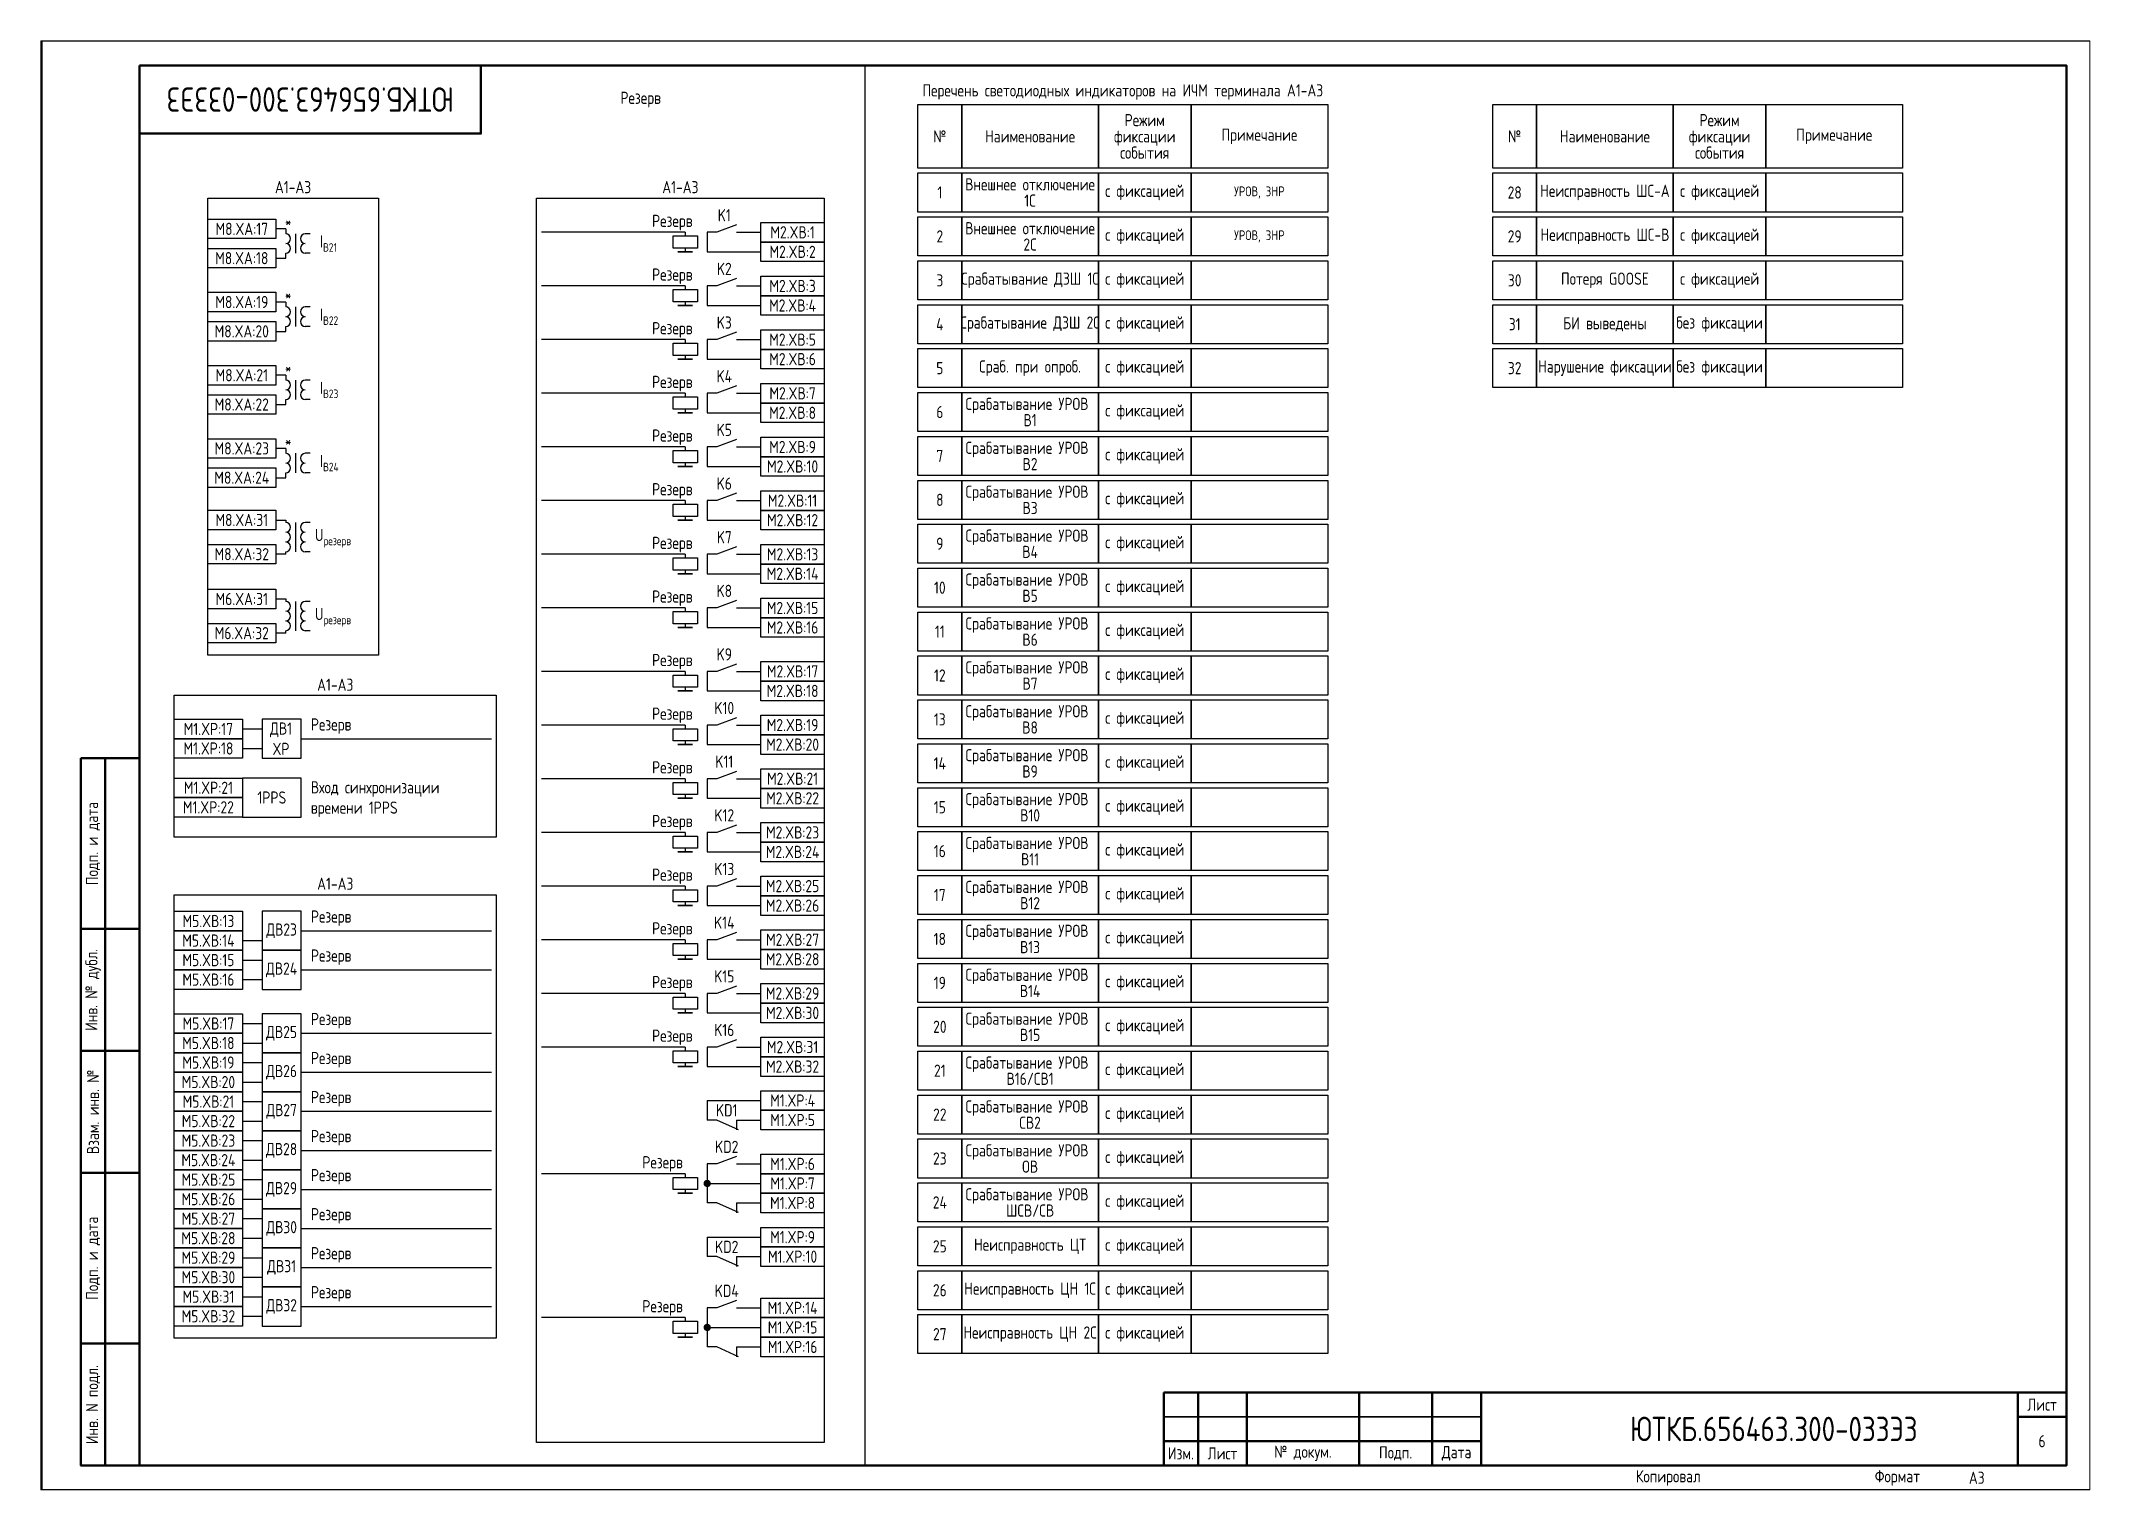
# Paper-space layout 'Лист6' of a CAD drawing. Header units: millimetres, sheet in inches. Extents: x 118.5 to 128.6, y 94.4 to 101.5.
# The model-space entities are those that its viewports show. They can reach past a viewport. Long polylines and large blocks are cut down to what shows.
import ezdxf

# ---------------------------------------------------------------- set-up
doc = ezdxf.new("R2010")
doc.units = ezdxf.units.MM
doc.styles.add('Gost_type_A', font='GOST_A.TTF')

psp = doc.layouts.new('Лист6')

msp = doc.modelspace()

# ---------------------------------------------------------------- texts
at = {"insert": (2155.19, 285), "char_height": 5, "width": 70, "attachment_point": 5, "rotation": 180, "style": 'Gost_type_A'}
msp.add_mtext('ЮТКБ.656463.300-033Э3', dxfattribs=at)
at = {"style": 'Gost_type_A'}
for s, insert, char_height, width, attachment_point, line_spacing_factor in [('Резерв', (2222.94, 285), 2.5, 197.5, 5, 0.9), ('Перечень светодиодных индикаторов на ИЧМ терминала А1-A3', (2321.76, 284.94), 2.5, 84, 8, 0.9), ('Режим\\Pфиксации события', (2326.26, 277.44), 2.5, 19, 5, 0.8), ('Режим\\Pфиксации события', (2444.09, 277.44), 2.5, 19, 5, 0.8), ('№ ', (2284.26, 277.44), 2.5, 9, 5, 0.8), ('Наименование ', (2302.76, 277.44), 2.5, 28, 5, 0.8), ('Примечание', (2349.76, 277.44), 2.5, 28, 5, 0.8), ('№ ', (2402.09, 277.44), 2.5, 9, 5, 0.8), ('Наименование ', (2420.59, 277.44), 2.5, 28, 5, 0.8), ('Примечание', (2467.59, 277.44), 2.5, 28, 5, 0.8), ('Внешнее отключение 1С ', (2302.76, 265.94), 2.5, 28, 5, 0.8), ('A1-A3', (2151.69, 265.78), 2.5, 35, 8, 0.9), ('A1-A3', (2231.08, 265.78), 2.5, 59, 8, 0.9), ('1', (2284.26, 265.94), 2.5, 9, 5, 0.8), ('с фиксацией', (2326.26, 265.94), 2.5, 19, 5, 0.8), ('УРОВ, ЗНР', (2349.76, 265.94), 2, 28, 5, 0.8), ('28', (2402.09, 265.94), 2.5, 9, 5, 0.8), ('Неисправность ШС-А', (2420.59, 265.94), 2.5, 28, 5, 0.8), ('с фиксацией', (2444.09, 265.94), 2.5, 19, 5, 0.8), ('2', (2284.26, 256.94), 2.5, 9, 5, 0.8), ('Внешнее отключение 2С ', (2302.76, 256.94), 2.5, 28, 5, 0.8), ('с фиксацией', (2326.26, 256.94), 2.5, 19, 5, 0.8), ('УРОВ, ЗНР', (2349.76, 256.94), 2, 28, 5, 0.8), ('29', (2402.09, 256.94), 2.5, 9, 5, 0.8), ('Неисправность ШС-В', (2420.59, 256.94), 2.5, 28, 5, 0.8), ('с фиксацией', (2444.09, 256.94), 2.5, 19, 5, 0.8), ('3', (2284.26, 247.94), 2.5, 9, 5, 0.8), ('Срабатывание ДЗШ 1С', (2302.76, 247.94), 2.5, 28, 5, 0.8), ('с фиксацией', (2326.26, 247.94), 2.5, 19, 5, 0.8), ('30', (2402.09, 247.94), 2.5, 9, 5, 0.8), ('Потеря GOOSE', (2420.59, 247.94), 2.5, 28, 5, 0.8), ('с фиксацией', (2444.09, 247.94), 2.5, 19, 5, 0.8), ('4', (2284.26, 238.94), 2.5, 9, 5, 0.8), ('Срабатывание ДЗШ 2С', (2302.76, 238.94), 2.5, 28, 5, 0.8), ('с фиксацией', (2326.26, 238.94), 2.5, 19, 5, 0.8), ('31', (2402.09, 238.94), 2.5, 9, 5, 0.8), ('БИ выведены', (2420.59, 238.94), 2.5, 28, 5, 0.8), ('без фиксации', (2444.09, 238.94), 2.5, 19, 5, 0.8), ('5', (2284.26, 229.94), 2.5, 9, 5, 0.8), ('Сраб. при опроб.', (2302.76, 229.94), 2.5, 28, 5, 0.8), ('с фиксацией', (2326.26, 229.94), 2.5, 19, 5, 0.8), ('32', (2402.09, 229.94), 2.5, 9, 5, 0.8), ('Нарушение фиксации', (2420.59, 229.94), 2.5, 28, 5, 0.8), ('без фиксации', (2444.09, 229.94), 2.5, 19, 5, 0.8), ('Срабатывание УРОВ  В1 ', (2302.76, 220.94), 2.5, 28, 5, 0.8), ('6', (2284.26, 220.94), 2.5, 9, 5, 0.8), ('с фиксацией', (2326.26, 220.94), 2.5, 19, 5, 0.8), ('Срабатывание УРОВ  В2', (2302.76, 211.94), 2.5, 28, 5, 0.8), ('7', (2284.26, 211.94), 2.5, 9, 5, 0.8), ('с фиксацией', (2326.26, 211.94), 2.5, 19, 5, 0.8), ('Срабатывание УРОВ  В3', (2302.76, 202.94), 2.5, 28, 5, 0.8), ('8', (2284.26, 202.94), 2.5, 9, 5, 0.8), ('с фиксацией', (2326.26, 202.94), 2.5, 19, 5, 0.8), ('9', (2284.26, 193.94), 2.5, 9, 5, 0.8), ('Срабатывание УРОВ  В4', (2302.76, 193.94), 2.5, 28, 5, 0.8), ('с фиксацией', (2326.26, 193.94), 2.5, 19, 5, 0.8), ('10', (2284.26, 184.94), 2.5, 9, 5, 0.8), ('Срабатывание УРОВ  В5', (2302.76, 184.94), 2.5, 28, 5, 0.8), ('с фиксацией', (2326.26, 184.94), 2.5, 19, 5, 0.8), ('11', (2284.26, 175.94), 2.5, 9, 5, 0.8), ('Срабатывание УРОВ  В6', (2302.76, 175.94), 2.5, 28, 5, 0.8), ('с фиксацией', (2326.26, 175.94), 2.5, 19, 5, 0.8), ('12', (2284.26, 166.94), 2.5, 9, 5, 0.8), ('Срабатывание УРОВ  В7', (2302.76, 166.94), 2.5, 28, 5, 0.8), ('с фиксацией', (2326.26, 166.94), 2.5, 19, 5, 0.8), ('A1-A3', (2160.34, 163.79), 2.5, 66, 8, 0.9), ('Срабатывание УРОВ  В8', (2302.76, 157.94), 2.5, 28, 5, 0.8), ('13', (2284.26, 157.94), 2.5, 9, 5, 0.8), ('с фиксацией', (2326.26, 157.94), 2.5, 19, 5, 0.8), ('Срабатывание УРОВ  В9', (2302.76, 148.94), 2.5, 28, 5, 0.8), ('14', (2284.26, 148.94), 2.5, 9, 5, 0.8), ('с фиксацией', (2326.26, 148.94), 2.5, 19, 5, 0.8), ('Срабатывание УРОВ  В10', (2302.76, 139.94), 2.5, 28, 5, 0.8), ('15', (2284.26, 139.94), 2.5, 9, 5, 0.8), ('с фиксацией', (2326.26, 139.94), 2.5, 19, 5, 0.8), ('16', (2284.26, 130.94), 2.5, 9, 5, 0.8), ('Срабатывание УРОВ  В11', (2302.76, 130.94), 2.5, 28, 5, 0.8), ('с фиксацией', (2326.26, 130.94), 2.5, 19, 5, 0.8), ('A1-A3', (2160.34, 123.01), 2.5, 66, 8, 0.9), ('17', (2284.26, 121.94), 2.5, 9, 5, 0.8), ('Срабатывание УРОВ  В12', (2302.76, 121.94), 2.5, 28, 5, 0.8), ('с фиксацией', (2326.26, 121.94), 2.5, 19, 5, 0.8), ('18', (2284.26, 112.94), 2.5, 9, 5, 0.8), ('Срабатывание УРОВ  В13', (2302.76, 112.94), 2.5, 28, 5, 0.8), ('с фиксацией', (2326.26, 112.94), 2.5, 19, 5, 0.8), ('19', (2284.26, 103.94), 2.5, 9, 5, 0.8), ('Срабатывание УРОВ  В14', (2302.76, 103.94), 2.5, 28, 5, 0.8), ('с фиксацией', (2326.26, 103.94), 2.5, 19, 5, 0.8), ('Срабатывание УРОВ  В15', (2302.76, 94.94), 2.5, 28, 5, 0.8), ('20', (2284.26, 94.94), 2.5, 9, 5, 0.8), ('с фиксацией', (2326.26, 94.94), 2.5, 19, 5, 0.8), ('Срабатывание УРОВ  В16/СВ1', (2302.76, 85.94), 2.5, 28, 5, 0.8), ('21', (2284.26, 85.94), 2.5, 9, 5, 0.8), ('с фиксацией', (2326.26, 85.94), 2.5, 19, 5, 0.8), ('Срабатывание УРОВ  СВ2', (2302.76, 76.94), 2.5, 28, 5, 0.8), ('22', (2284.26, 76.94), 2.5, 9, 5, 0.8), ('с фиксацией', (2326.26, 76.94), 2.5, 19, 5, 0.8), ('Резерв', (2231.58, 66.83), 2.5, 37, 6, 0.8), ('23', (2284.26, 67.94), 2.5, 9, 5, 0.8), ('Срабатывание УРОВ  ОВ', (2302.76, 67.94), 2.5, 28, 5, 0.8), ('с фиксацией', (2326.26, 67.94), 2.5, 19, 5, 0.8), ('24', (2284.26, 58.94), 2.5, 9, 5, 0.8), ('Срабатывание УРОВ  ШСВ/СВ', (2302.76, 58.94), 2.5, 28, 5, 0.8), ('с фиксацией', (2326.26, 58.94), 2.5, 19, 5, 0.8), ('25', (2284.26, 49.94), 2.5, 9, 5, 0.8), ('Неисправность ЦТ', (2302.76, 49.94), 2.5, 28, 5, 0.8), ('с фиксацией', (2326.26, 49.94), 2.5, 19, 5, 0.8), ('26', (2284.26, 40.94), 2.5, 9, 5, 0.8), ('Неисправность ЦН 1С', (2302.76, 40.94), 2.5, 28, 5, 0.8), ('с фиксацией', (2326.26, 40.94), 2.5, 19, 5, 0.8), ('Резерв', (2231.58, 37.32), 2.5, 37, 6, 0.8), ('27', (2284.26, 31.94), 2.5, 9, 5, 0.8), ('Неисправность ЦН 2С', (2302.76, 31.94), 2.5, 28, 5, 0.8), ('с фиксацией', (2326.26, 31.94), 2.5, 19, 5, 0.8)]:
    msp.add_mtext(s, dxfattribs=dict(at, insert=insert, char_height=char_height, width=width, attachment_point=attachment_point, line_spacing_factor=line_spacing_factor))
for s, insert, char_height, width, attachment_point in [('Резерв', (2233.58, 259.78), 2.5, 31.0015, 6), ('K1', (2240.08, 261.28), 2.5, 5, 5), ('M8.XA:17', (2141.19, 258.48), 2.5, 14, 5), ('*', (2150.69, 259.98), 2.5, 3, 5), ('\\A1;I{\\H0.7x;\\S^ В21;}', (2157.19, 255.48), 2.5, 8, 4), ('M2.XВ:1', (2254.08, 257.78), 2.5, 13, 5), ('M8.XA:18', (2141.18, 252.48), 2.5, 14.018, 5), ('M2.XВ:2', (2254.08, 253.78), 2.5, 13, 5), ('Резерв', (2233.58, 248.78), 2.5, 31.0015, 6), ('K2', (2240.08, 250.28), 2.5, 5, 5), ('M2.XВ:3', (2254.08, 246.78), 2.5, 13, 5), ('M8.XA:19', (2141.19, 243.48), 2.5, 14, 5), ('*', (2150.69, 244.98), 2.5, 3, 5), ('M2.XВ:4', (2254.08, 242.78), 2.5, 13, 5), ('\\A1;I{\\H0.7x;\\S^ В22;}', (2157.19, 240.48), 2.5, 8, 4), ('K3', (2240.08, 239.28), 2.5, 5, 5), ('M8.XA:20', (2141.18, 237.48), 2.5, 14.018, 5), ('Резерв', (2233.58, 237.78), 2.5, 31.0015, 6), ('M2.XВ:5', (2254.08, 235.78), 2.5, 13, 5), ('M2.XВ:6', (2254.08, 231.78), 2.5, 13, 5), ('M8.XA:21', (2141.19, 228.48), 2.5, 14, 5), ('*', (2150.69, 229.98), 2.5, 3, 5), ('\\A1;I{\\H0.7x;\\S^ В23;}', (2157.19, 225.48), 2.5, 8, 4), ('Резерв', (2233.58, 226.78), 2.5, 31.0015, 6), ('K4', (2240.08, 228.28), 2.5, 5, 5), ('M8.XA:22', (2141.18, 222.48), 2.5, 14.018, 5), ('M2.XВ:7', (2254.08, 224.78), 2.5, 13, 5), ('K5', (2240.08, 217.28), 2.5, 5, 5), ('M2.XВ:8', (2254.08, 220.78), 2.5, 13, 5), ('M8.XA:23', (2141.19, 213.48), 2.5, 14, 5), ('*', (2150.69, 214.98), 2.5, 3, 5), ('Резерв', (2233.58, 215.78), 2.5, 31.0015, 6), ('M2.XВ:9', (2254.08, 213.78), 2.5, 13, 5), ('\\A1;I{\\H0.7x;\\S^ В24;}', (2157.19, 210.48), 2.5, 8, 4), ('M2.XВ:10', (2254.08, 209.78), 2.5, 13, 5), ('M8.XA:24', (2141.18, 207.48), 2.5, 14.018, 5), ('Резерв', (2233.58, 204.78), 2.5, 31.0015, 6), ('K6', (2240.08, 206.28), 2.5, 5, 5), ('M2.XВ:11', (2254.08, 202.78), 2.5, 13, 5), ('M8.XA:31', (2141.18, 198.81), 2.5, 14.018, 5), ('M2.XВ:12', (2254.08, 198.78), 2.5, 13, 5), ('\\A1;U{\\H0.7x;\\S^ резерв;}', (2156.19, 195.31), 2.5, 12, 4), ('Резерв', (2233.58, 193.78), 2.5, 31.0015, 6), ('K7', (2240.08, 195.28), 2.5, 5, 5), ('M8.XA:32', (2141.18, 191.81), 2.5, 14.018, 5), ('M2.XВ:14', (2254.08, 187.78), 2.5, 13, 5), ('M2.XВ:13', (2254.08, 191.78), 2.5, 13, 5), ('K8', (2240.08, 184.28), 2.5, 5, 5), ('M6.XA:31', (2141.18, 182.62), 2.5, 14.018, 5), ('\\A1;U{\\H0.7x;\\S^ резерв;}', (2156.19, 179.12), 2.5, 12, 4), ('Резерв', (2233.58, 182.78), 2.5, 31.0015, 6), ('M2.XВ:15', (2254.08, 180.78), 2.5, 13, 5), ('M6.XA:32', (2141.18, 175.62), 2.5, 14.018, 5), ('M2.XВ:16', (2254.08, 176.78), 2.5, 13, 5), ('K9', (2240.08, 171.28), 2.5, 5, 5), ('Резерв', (2233.58, 169.78), 2.5, 31.0015, 6), ('M2.XВ:17', (2254.08, 167.78), 2.5, 13, 5), ('M2.XВ:18', (2254.08, 163.78), 2.5, 13, 5), ('Резерв', (2233.58, 158.78), 2.5, 31.0015, 6), ('K10', (2240.08, 160.28), 2.5, 5, 5), ('M1.XP:17', (2134.34, 155.98), 2.5, 14, 5), ('ДВ1 XP', (2149.22, 153.98), 2.5, 7.7588, 5), ('Резерв', (2155.34, 154.98), 2.5, 37, 7), ('M2.XВ:19', (2254.08, 156.78), 2.5, 13, 5), ('M1.XP:18', (2134.34, 151.98), 2.5, 14, 5), ('M2.XВ:20', (2254.08, 152.78), 2.5, 13, 5), ('Резерв', (2233.58, 147.78), 2.5, 31.0015, 6), ('K11', (2240.08, 149.28), 2.5, 5, 5), ('M2.XВ:21', (2254.08, 145.78), 2.5, 13, 5), ('M1.XP:21', (2134.34, 143.93), 2.5, 14, 5), ('1PPS', (2147.34, 141.93), 2.5, 12, 5), ('Вход синхронизации\\Pвремени 1PPS', (2155.34, 137.93), 2.5, 35.9749, 7), ('M2.XВ:22', (2254.08, 141.78), 2.5, 13, 5), ('M1.XP:22', (2134.34, 139.93), 2.5, 14, 5), ('K12', (2240.08, 138.28), 2.5, 5, 5), ('Резерв', (2233.58, 136.78), 2.5, 31.0015, 6), ('M2.XВ:23', (2254.08, 134.78), 2.5, 13, 5), ('M2.XВ:24', (2254.08, 130.78), 2.5, 13, 5), ('Резерв', (2233.58, 125.78), 2.5, 31.0015, 6), ('K13', (2240.08, 127.28), 2.5, 5, 5), ('M2.XВ:25', (2254.08, 123.78), 2.5, 13, 5), ('M5.XВ:13', (2134.34, 116.61), 2.5, 14, 5), ('Резерв', (2155.34, 115.61), 2.5, 27.8465, 7), ('M2.XВ:26', (2254.08, 119.78), 2.5, 13, 5), ('M5.XВ:14', (2134.34, 112.61), 2.5, 14, 5), ('ДВ23', (2149.34, 114.61), 2.5, 7.9998, 5), ('Резерв', (2233.58, 114.78), 2.5, 31.0015, 6), ('K14', (2240.08, 116.28), 2.5, 5, 5), ('M2.XВ:27', (2254.08, 112.78), 2.5, 13, 5), ('M5.XВ:15', (2134.34, 108.61), 2.5, 14, 5), ('Резерв', (2155.34, 107.61), 2.5, 27.8465, 7), ('M2.XВ:28', (2254.08, 108.78), 2.5, 13, 5), ('M5.XВ:16', (2134.34, 104.61), 2.5, 14, 5), ('ДВ24', (2149.34, 106.61), 2.5, 7.9998, 5), ('Резерв', (2233.58, 103.78), 2.5, 31.0015, 6), ('K15', (2240.08, 105.28), 2.5, 5, 5), ('M2.XВ:29', (2254.08, 101.78), 2.5, 13, 5), ('M5.XВ:17', (2134.34, 95.61), 2.5, 14, 5), ('Резерв', (2155.34, 94.61), 2.5, 27.8465, 7), ('M2.XВ:30', (2254.08, 97.78), 2.5, 13, 5), ('M5.XВ:18', (2134.34, 91.61), 2.5, 14, 5), ('ДВ25', (2149.34, 93.61), 2.5, 7.9998, 5), ('Резерв', (2233.58, 92.78), 2.5, 31.0015, 6), ('K16', (2240.08, 94.28), 2.5, 5, 5), ('M5.XВ:19', (2134.34, 87.61), 2.5, 14, 5), ('Резерв', (2155.34, 86.61), 2.5, 27.8465, 7), ('M2.XВ:31', (2254.08, 90.78), 2.5, 13, 5), ('M5.XВ:20', (2134.34, 83.61), 2.5, 14, 5), ('ДВ26', (2149.34, 85.61), 2.5, 7.9998, 5), ('M2.XВ:32', (2254.08, 86.78), 2.5, 13, 5), ('M5.XВ:21', (2134.34, 79.61), 2.5, 14, 5), ('Резерв', (2155.34, 78.61), 2.5, 27.8465, 7), ('M1.XP:4', (2254.08, 79.83), 2.5, 13, 5), ('M5.XВ:22', (2134.34, 75.61), 2.5, 14, 5), ('ДВ27', (2149.34, 77.61), 2.5, 7.9998, 5), ('KD1', (2240.58, 77.83), 2.5, 8, 5), ('M1.XP:5', (2254.08, 75.83), 2.5, 13, 5), ('M5.XВ:23', (2134.34, 71.61), 2.5, 14, 5), ('Резерв', (2155.34, 70.61), 2.5, 27.8465, 7), ('KD2', (2240.58, 70.33), 2.5, 8, 5), ('M5.XВ:24', (2134.34, 67.61), 2.5, 14, 5), ('ДВ28', (2149.34, 69.61), 2.5, 7.9998, 5), ('M1.XP:6', (2254.08, 66.83), 2.5, 13, 5), ('M5.XВ:25', (2134.34, 63.61), 2.5, 14, 5), ('ДВ29', (2149.34, 61.61), 2.5, 7.9998, 5), ('Резерв', (2155.34, 62.61), 2.5, 27.8465, 7), ('M1.XP:7', (2254.08, 62.83), 2.5, 13, 5), ('M5.XВ:26', (2134.34, 59.61), 2.5, 14, 5), ('M1.XP:8', (2254.08, 58.83), 2.5, 13, 5), ('M5.XВ:27', (2134.34, 55.61), 2.5, 14, 5), ('ДВ30', (2149.34, 53.61), 2.5, 7.9998, 5), ('Резерв', (2155.34, 54.61), 2.5, 27.8465, 7), ('M5.XВ:28', (2134.34, 51.61), 2.5, 14, 5), ('KD2', (2240.58, 49.83), 2.5, 8, 5), ('M1.XP:9', (2254.08, 51.83), 2.5, 13, 5), ('M5.XВ:29', (2134.34, 47.61), 2.5, 14, 5), ('ДВ31', (2149.34, 45.61), 2.5, 7.9998, 5), ('Резерв', (2155.34, 46.61), 2.5, 27.8465, 7), ('M1.XP:10', (2254.08, 47.83), 2.5, 13, 5), ('M5.XВ:30', (2134.34, 43.61), 2.5, 14, 5), ('KD4', (2240.58, 40.82), 2.5, 8, 5), ('M5.XВ:31', (2134.34, 39.61), 2.5, 14, 5), ('ДВ32', (2149.34, 37.61), 2.5, 7.9998, 5), ('Резерв', (2155.34, 38.61), 2.5, 27.8465, 7), ('M1.XP:14', (2254.08, 37.32), 2.5, 13, 5), ('M5.XВ:32', (2134.34, 35.61), 2.5, 14, 5), ('M1.XP:15', (2254.08, 33.32), 2.5, 13, 5), ('M1.XP:16', (2254.08, 29.32), 2.5, 13, 5), ('ЮТКБ.656463.300-033Э3', (2455.19, 12.5), 5, 120, 5), ('6', (2510.19, 10), 2.5, 10, 5), ('A3', (2495.19, 2.5), 2.5, 20, 4)]:
    msp.add_mtext(s, dxfattribs=dict(at, insert=insert, char_height=char_height, width=width, attachment_point=attachment_point))

# ---------------------------------------------------------------- blocks, each defined once
blk = doc.blocks.new('Формат_А3')
blk.add_lwpolyline([(-420, 297), (0, 297), (0, 0), (-420, 0)], close=True)
at = {"lineweight": 50}
blk.add_lwpolyline([(-400, 292), (-5, 292), (-5, 5), (-400, 5)], close=True, dxfattribs=at)
blk = doc.blocks.new('Штамп угловой верхний')
at = {"lineweight": 50}
blk.add_lwpolyline([(0, 0), (70, 0), (70, -14), (0, -14)], close=True, dxfattribs=at)
blk = doc.blocks.new('Штамп малый нижний')
at = {"lineweight": 50}
for points in [[(-185, 15), (-178, 15), (-178, 5), (-185, 5)], [(-178, 15), (-168, 15), (-168, 5), (-178, 5)], [(-168, 15), (-145, 15), (-145, 5), (-168, 5)], [(-145, 15), (-130, 15), (-130, 5), (-145, 5)], [(-130, 15), (-120, 15), (-120, 5), (-130, 5)], [(-120, 15), (-10, 15), (-10, 0), (-120, 0)], [(-10, 15), (0, 15), (0, 10), (-10, 10)], [(-10, 10), (0, 10), (0, 0), (-10, 0)], [(-185, 5), (-178, 5), (-178, 0), (-185, 0)], [(-178, 5), (-168, 5), (-168, 0), (-178, 0)], [(-168, 5), (-145, 5), (-145, 0), (-168, 0)], [(-145, 5), (-130, 5), (-130, 0), (-145, 0)], [(-130, 5), (-120, 5), (-120, 0), (-130, 0)]]:
    blk.add_lwpolyline(points, close=True, dxfattribs=at)
for points in [[(-185, 15), (-178, 15), (-178, 10), (-185, 10)], [(-178, 15), (-168, 15), (-168, 10), (-178, 10)], [(-168, 15), (-145, 15), (-145, 10), (-168, 10)], [(-145, 15), (-130, 15), (-130, 10), (-145, 10)], [(-130, 15), (-120, 15), (-120, 10), (-130, 10)], [(-185, 10), (-178, 10), (-178, 5), (-185, 5)], [(-178, 10), (-168, 10), (-168, 5), (-178, 5)], [(-168, 10), (-145, 10), (-145, 5), (-168, 5)], [(-145, 10), (-130, 10), (-130, 5), (-145, 5)], [(-130, 10), (-120, 10), (-120, 5), (-130, 5)]]:
    blk.add_lwpolyline(points, close=True)
at = {"char_height": 2.5, "style": 'Gost_type_A'}
for s, insert, width, attachment_point in [('Лист', (-5, 12.5), 10, 5), ('Изм.', (-181.5, 2.5), 7, 5), ('Лист', (-173, 2.5), 10, 5), ('№ докум.', (-156.5, 2.5), 23, 5), ('Подп.', (-137.5, 2.5), 15, 5), ('Дата', (-125, 2.5), 10, 5), ('Копировал', (-75, -2.53), 13.1202, 6), ('Формат', (-30, -2.53), 13.1202, 6)]:
    blk.add_mtext(s, dxfattribs=dict(at, insert=insert, width=width, attachment_point=attachment_point))
blk = doc.blocks.new('Штамп левый нижний')
at = {"lineweight": 50}
for points in [[(-12, 145), (-7, 145), (-7, 110), (-12, 110)], [(-7, 145), (0, 145), (0, 110), (-7, 110)], [(-12, 110), (-7, 110), (-7, 85), (-12, 85)], [(-7, 110), (0, 110), (0, 85), (-7, 85)], [(-12, 85), (-7, 85), (-7, 60), (-12, 60)], [(-7, 85), (0, 85), (0, 60), (-7, 60)], [(-12, 60), (-7, 60), (-7, 25), (-12, 25)], [(-7, 60), (0, 60), (0, 25), (-7, 25)], [(-12, 25), (-7, 25), (-7, 0), (-12, 0)], [(-7, 25), (0, 25), (0, 0), (-7, 0)]]:
    blk.add_lwpolyline(points, close=True, dxfattribs=at)
at = {"char_height": 2.5, "attachment_point": 5, "rotation": 90, "style": 'Gost_type_A'}
for s, insert, width in [('Подп. и дата', (-9.5, 127.5), 35), ('Инв. № дубл.', (-9.5, 97.5), 25), ('Взам. инв. №', (-9.5, 72.5), 25), ('Подп. и дата', (-9.5, 42.5), 35), ('Инв. N подл.', (-9.5, 12.5), 25)]:
    blk.add_mtext(s, dxfattribs=dict(at, insert=insert, width=width))
blk = doc.blocks.new('POINT')
at = {"const_width": 0.75}
blk.add_lwpolyline([(-0.375, 0, 1), (0.375, 0, 1)], format="xyb", close=True, dxfattribs=at)

# ---------------------------------------------------------------- linework, layer by layer
for p, q in [((2268.95, 5), (2268.95, 292)), ((2150.19, 258.48), (2148.19, 258.48)), ((2232.08, 257.78), (2202.58, 257.78)), ((2232.08, 257.78), (2232.08, 257.03)), ((2148.19, 252.48), (2150.19, 252.48)), ((2232.08, 254.53), (2232.08, 253.78)), ((2232.08, 246.78), (2202.58, 246.78)), ((2232.08, 246.78), (2232.08, 246.03)), ((2150.19, 243.48), (2148.19, 243.48)), ((2232.08, 243.53), (2232.08, 242.78)), ((2148.19, 237.48), (2150.19, 237.48)), ((2232.08, 235.78), (2202.58, 235.78)), ((2232.08, 235.78), (2232.08, 235.03)), ((2232.08, 232.53), (2232.08, 231.78)), ((2150.19, 228.48), (2148.19, 228.48)), ((2232.08, 224.78), (2202.58, 224.78)), ((2232.08, 224.78), (2232.08, 224.03)), ((2148.19, 222.48), (2150.19, 222.48)), ((2232.08, 221.53), (2232.08, 220.78)), ((2150.19, 213.48), (2148.19, 213.48)), ((2232.08, 213.78), (2202.58, 213.78)), ((2232.08, 213.78), (2232.08, 213.03)), ((2232.08, 210.53), (2232.08, 209.78)), ((2148.19, 207.48), (2150.19, 207.48)), ((2232.08, 202.78), (2202.58, 202.78)), ((2232.08, 202.78), (2232.08, 202.03)), ((2232.08, 199.53), (2232.08, 198.78)), ((2232.08, 191.78), (2202.58, 191.78)), ((2232.08, 191.78), (2232.08, 191.03)), ((2232.08, 188.53), (2232.08, 187.78)), ((2232.08, 180.78), (2202.58, 180.78)), ((2232.08, 180.78), (2232.08, 180.03)), ((2232.08, 177.53), (2232.08, 176.78)), ((2232.08, 167.78), (2202.58, 167.78)), ((2232.08, 167.78), (2232.08, 167.03)), ((2232.08, 164.53), (2232.08, 163.78)), ((2141.34, 155.98), (2145.34, 155.98)), ((2232.08, 156.78), (2202.58, 156.78)), ((2232.08, 156.78), (2232.08, 156.03)), ((2141.34, 151.98), (2145.34, 151.98)), ((2153.34, 153.98), (2192.34, 153.98)), ((2232.08, 153.53), (2232.08, 152.78)), ((2232.08, 145.78), (2202.58, 145.78)), ((2232.08, 145.78), (2232.08, 145.03)), ((2232.08, 142.53), (2232.08, 141.78)), ((2232.08, 134.78), (2202.58, 134.78)), ((2232.08, 134.78), (2232.08, 134.03)), ((2232.08, 131.53), (2232.08, 130.78)), ((2232.08, 123.78), (2202.58, 123.78)), ((2232.08, 123.78), (2232.08, 123.03)), ((2232.08, 120.53), (2232.08, 119.78)), ((2153.34, 114.61), (2192.34, 114.61)), ((2141.34, 112.61), (2145.34, 112.61)), ((2232.08, 112.78), (2202.58, 112.78)), ((2232.08, 112.78), (2232.08, 112.03)), ((2232.08, 109.53), (2232.08, 108.78)), ((2141.34, 108.61), (2145.34, 108.61)), ((2153.34, 106.61), (2192.34, 106.61)), ((2141.34, 104.61), (2145.34, 104.61)), ((2232.08, 101.78), (2202.58, 101.78)), ((2232.08, 101.78), (2232.08, 101.03)), ((2232.08, 98.53), (2232.08, 97.78)), ((2141.34, 95.61), (2145.34, 95.61)), ((2153.34, 93.61), (2192.34, 93.61)), ((2141.34, 91.61), (2145.34, 91.61)), ((2232.08, 90.78), (2202.58, 90.78)), ((2232.08, 90.78), (2232.08, 90.03)), ((2141.34, 87.61), (2145.34, 87.61)), ((2153.34, 85.61), (2192.34, 85.61)), ((2232.08, 87.53), (2232.08, 86.78)), ((2141.34, 83.61), (2145.34, 83.61)), ((2236.58, 79.83), (2236.58, 75.83)), ((2141.34, 79.61), (2145.34, 79.61)), ((2141.34, 75.61), (2145.34, 75.61)), ((2153.34, 77.61), (2192.34, 77.61)), ((2242.58, 75.83), (2242.58, 73.83)), ((2141.34, 71.61), (2145.34, 71.61)), ((2141.34, 67.61), (2145.34, 67.61)), ((2153.34, 69.61), (2192.34, 69.61)), ((2141.34, 63.61), (2145.34, 63.61)), ((2232.08, 64.83), (2202.58, 64.83)), ((2232.08, 64.83), (2232.08, 64.08)), ((2141.34, 59.61), (2145.34, 59.61)), ((2153.34, 61.61), (2192.34, 61.61)), ((2232.08, 61.58), (2232.08, 60.83)), ((2242.58, 58.83), (2242.58, 56.83)), ((2141.34, 55.61), (2145.34, 55.61)), ((2141.34, 51.61), (2145.34, 51.61)), ((2153.34, 53.61), (2192.34, 53.61)), ((2236.58, 51.83), (2236.58, 47.83)), ((2141.34, 47.61), (2145.34, 47.61)), ((2242.58, 47.83), (2242.58, 45.83)), ((2141.34, 43.61), (2145.34, 43.61)), ((2153.34, 45.61), (2192.34, 45.61)), ((2141.34, 39.61), (2145.34, 39.61)), ((2141.34, 35.61), (2145.34, 35.61)), ((2153.34, 37.61), (2192.34, 37.61)), ((2232.08, 35.32), (2202.58, 35.32)), ((2232.08, 35.32), (2232.08, 34.57)), ((2232.08, 32.07), (2232.08, 31.32)), ((2242.58, 29.32), (2242.58, 27.32))]:
    msp.add_line(p, q)
at = {"ltscale": 4}
for p, q in [((2150.19, 258.48), (2150.19, 257.48)), ((2150.19, 257.98), (2150.19, 257.48)), ((2152.19, 257.48), (2152.19, 253.48)), ((2152.19, 257.48), (2152.19, 253.48)), ((2155.19, 257.48), (2154.19, 257.48)), ((2155.19, 257.48), (2154.19, 257.48)), ((2150.19, 252.48), (2150.19, 253.48)), ((2155.19, 253.48), (2154.19, 253.48)), ((2155.19, 253.48), (2154.19, 253.48)), ((2150.19, 243.48), (2150.19, 242.48)), ((2150.19, 242.98), (2150.19, 242.48)), ((2152.19, 242.48), (2152.19, 238.48)), ((2152.19, 242.48), (2152.19, 238.48)), ((2155.19, 242.48), (2154.19, 242.48)), ((2155.19, 242.48), (2154.19, 242.48)), ((2150.19, 237.48), (2150.19, 238.48)), ((2155.19, 238.48), (2154.19, 238.48)), ((2155.19, 238.48), (2154.19, 238.48)), ((2150.19, 228.48), (2150.19, 227.48)), ((2150.19, 227.98), (2150.19, 227.48)), ((2152.19, 227.48), (2152.19, 223.48)), ((2152.19, 227.48), (2152.19, 223.48)), ((2155.19, 227.48), (2154.19, 227.48)), ((2155.19, 227.48), (2154.19, 227.48)), ((2150.19, 222.48), (2150.19, 223.48)), ((2155.19, 223.48), (2154.19, 223.48)), ((2155.19, 223.48), (2154.19, 223.48)), ((2150.19, 213.48), (2150.19, 212.48)), ((2150.19, 212.98), (2150.19, 212.48)), ((2152.19, 212.48), (2152.19, 208.48)), ((2152.19, 212.48), (2152.19, 208.48)), ((2155.19, 212.48), (2154.19, 212.48)), ((2155.19, 212.48), (2154.19, 212.48)), ((2150.19, 207.48), (2150.19, 208.48)), ((2155.19, 208.48), (2154.19, 208.48)), ((2155.19, 208.48), (2154.19, 208.48)), ((2148.19, 198.81), (2150.19, 198.81)), ((2150.19, 198.81), (2150.19, 198.31)), ((2150.19, 198.81), (2150.19, 198.31)), ((2152.19, 198.31), (2152.19, 194.31)), ((2155.19, 198.31), (2154.19, 198.31)), ((2152.19, 196.31), (2152.19, 192.31)), ((2150.19, 191.81), (2148.19, 191.81)), ((2150.19, 191.81), (2150.19, 192.31)), ((2155.19, 192.31), (2154.19, 192.31)), ((2148.19, 182.62), (2150.19, 182.62)), ((2150.19, 182.62), (2150.19, 182.12)), ((2150.19, 182.62), (2150.19, 182.12)), ((2152.19, 182.12), (2152.19, 178.12)), ((2155.19, 182.12), (2154.19, 182.12)), ((2152.19, 180.12), (2152.19, 176.12)), ((2150.19, 175.62), (2148.19, 175.62)), ((2150.19, 175.62), (2150.19, 176.12)), ((2155.19, 176.12), (2154.19, 176.12))]:
    msp.add_line(p, q, dxfattribs=at)
at = {"ltscale": 1.08}
for p, q in [((2238.58, 257.78), (2236.58, 257.78)), ((2236.58, 257.78), (2236.58, 253.78)), ((2242.58, 257.78), (2247.58, 257.78)), ((2236.58, 253.78), (2247.58, 253.78)), ((2238.58, 246.78), (2236.58, 246.78)), ((2236.58, 246.78), (2236.58, 242.78)), ((2242.58, 246.78), (2247.58, 246.78)), ((2236.58, 242.78), (2247.58, 242.78)), ((2238.58, 235.78), (2236.58, 235.78)), ((2236.58, 235.78), (2236.58, 231.78)), ((2242.58, 235.78), (2247.58, 235.78)), ((2236.58, 231.78), (2247.58, 231.78)), ((2238.58, 224.78), (2236.58, 224.78)), ((2236.58, 224.78), (2236.58, 220.78)), ((2242.58, 224.78), (2247.58, 224.78)), ((2236.58, 220.78), (2247.58, 220.78)), ((2238.58, 213.78), (2236.58, 213.78)), ((2236.58, 213.78), (2236.58, 209.78)), ((2242.58, 213.78), (2247.58, 213.78)), ((2236.58, 209.78), (2247.58, 209.78)), ((2238.58, 202.78), (2236.58, 202.78)), ((2236.58, 202.78), (2236.58, 198.78)), ((2242.58, 202.78), (2247.58, 202.78)), ((2236.58, 198.78), (2247.58, 198.78)), ((2238.58, 191.78), (2236.58, 191.78)), ((2236.58, 191.78), (2236.58, 187.78)), ((2242.58, 191.78), (2247.58, 191.78)), ((2236.58, 187.78), (2247.58, 187.78)), ((2238.58, 180.78), (2236.58, 180.78)), ((2236.58, 180.78), (2236.58, 176.78)), ((2242.58, 180.78), (2247.58, 180.78)), ((2236.58, 176.78), (2247.58, 176.78)), ((2238.58, 167.78), (2236.58, 167.78)), ((2236.58, 167.78), (2236.58, 163.78)), ((2242.58, 167.78), (2247.58, 167.78)), ((2236.58, 163.78), (2247.58, 163.78)), ((2238.58, 156.78), (2236.58, 156.78)), ((2236.58, 156.78), (2236.58, 152.78)), ((2242.58, 156.78), (2247.58, 156.78)), ((2236.58, 152.78), (2247.58, 152.78)), ((2238.58, 145.78), (2236.58, 145.78)), ((2236.58, 145.78), (2236.58, 141.78)), ((2242.58, 145.78), (2247.58, 145.78)), ((2236.58, 141.78), (2247.58, 141.78)), ((2238.58, 134.78), (2236.58, 134.78)), ((2236.58, 134.78), (2236.58, 130.78)), ((2242.58, 134.78), (2247.58, 134.78)), ((2236.58, 130.78), (2247.58, 130.78)), ((2238.58, 123.78), (2236.58, 123.78)), ((2236.58, 123.78), (2236.58, 119.78)), ((2242.58, 123.78), (2247.58, 123.78)), ((2236.58, 119.78), (2247.58, 119.78)), ((2238.58, 112.78), (2236.58, 112.78)), ((2236.58, 112.78), (2236.58, 108.78)), ((2242.58, 112.78), (2247.58, 112.78)), ((2236.58, 108.78), (2247.58, 108.78)), ((2238.58, 101.78), (2236.58, 101.78)), ((2236.58, 101.78), (2236.58, 97.78)), ((2242.58, 101.78), (2247.58, 101.78)), ((2236.58, 97.78), (2247.58, 97.78)), ((2238.58, 90.78), (2236.58, 90.78)), ((2236.58, 90.78), (2236.58, 86.78)), ((2242.58, 90.78), (2247.58, 90.78)), ((2236.58, 86.78), (2247.58, 86.78)), ((2236.58, 79.83), (2247.58, 79.83)), ((2238.58, 75.83), (2236.58, 75.83)), ((2242.58, 75.83), (2247.58, 75.83)), ((2238.58, 66.83), (2236.58, 66.83)), ((2236.58, 66.83), (2236.58, 58.83)), ((2242.58, 66.83), (2247.58, 66.83)), ((2236.58, 62.83), (2247.58, 62.83)), ((2238.58, 58.83), (2236.58, 58.83)), ((2242.58, 58.83), (2247.58, 58.83)), ((2236.58, 51.83), (2247.58, 51.83)), ((2238.58, 47.83), (2236.58, 47.83)), ((2242.58, 47.83), (2247.58, 47.83)), ((2238.58, 37.32), (2236.58, 37.32)), ((2236.58, 37.32), (2236.58, 29.32)), ((2242.58, 37.32), (2247.58, 37.32)), ((2236.58, 33.32), (2247.58, 33.32)), ((2238.58, 29.32), (2236.58, 29.32)), ((2242.58, 29.32), (2247.58, 29.32))]:
    msp.add_line(p, q, dxfattribs=at)
at = {"ltscale": 4.32}
for p, q in [((2242.58, 259.28), (2238.58, 257.78)), ((2242.58, 248.28), (2238.58, 246.78)), ((2242.58, 237.28), (2238.58, 235.78)), ((2242.58, 226.28), (2238.58, 224.78)), ((2242.58, 215.28), (2238.58, 213.78)), ((2242.58, 204.28), (2238.58, 202.78)), ((2242.58, 193.28), (2238.58, 191.78)), ((2242.58, 182.28), (2238.58, 180.78)), ((2242.58, 169.28), (2238.58, 167.78)), ((2242.58, 158.28), (2238.58, 156.78)), ((2242.58, 147.28), (2238.58, 145.78)), ((2242.58, 136.28), (2238.58, 134.78)), ((2242.58, 125.28), (2238.58, 123.78)), ((2242.58, 114.28), (2238.58, 112.78)), ((2242.58, 103.28), (2238.58, 101.78)), ((2242.58, 92.28), (2238.58, 90.78)), ((2242.97, 73.84), (2238.58, 75.83)), ((2242.58, 68.33), (2238.58, 66.83)), ((2242.97, 56.84), (2238.58, 58.83)), ((2242.97, 45.84), (2238.58, 47.83)), ((2242.58, 38.82), (2238.58, 37.32)), ((2242.97, 27.32), (2238.58, 29.32))]:
    msp.add_line(p, q, dxfattribs=at)
for points in [[(2279.76, 283.94), (2288.76, 283.94), (2288.76, 270.94), (2279.76, 270.94)], [(2288.76, 283.94), (2316.76, 283.94), (2316.76, 270.94), (2288.76, 270.94)], [(2316.76, 283.94), (2335.76, 283.94), (2335.76, 270.94), (2316.76, 270.94)], [(2335.76, 283.94), (2363.76, 283.94), (2363.76, 270.94), (2335.76, 270.94)], [(2397.59, 283.94), (2406.59, 283.94), (2406.59, 270.94), (2397.59, 270.94)], [(2406.59, 283.94), (2434.59, 283.94), (2434.59, 270.94), (2406.59, 270.94)], [(2434.59, 283.94), (2453.59, 283.94), (2453.59, 270.94), (2434.59, 270.94)], [(2453.59, 283.94), (2481.59, 283.94), (2481.59, 270.94), (2453.59, 270.94)], [(2279.76, 269.94), (2288.76, 269.94), (2288.76, 261.94), (2279.76, 261.94)], [(2288.76, 269.94), (2316.76, 269.94), (2316.76, 261.94), (2288.76, 261.94)], [(2316.76, 269.94), (2335.76, 269.94), (2335.76, 261.94), (2316.76, 261.94)], [(2335.76, 269.94), (2363.76, 269.94), (2363.76, 261.94), (2335.76, 261.94)], [(2397.59, 269.94), (2406.59, 269.94), (2406.59, 261.94), (2397.59, 261.94)], [(2406.59, 269.94), (2434.59, 269.94), (2434.59, 261.94), (2406.59, 261.94)], [(2434.59, 269.94), (2453.59, 269.94), (2453.59, 261.94), (2434.59, 261.94)], [(2453.59, 269.94), (2481.59, 269.94), (2481.59, 261.94), (2453.59, 261.94)], [(2134.19, 264.78), (2169.19, 264.78), (2169.19, 171.12), (2134.19, 171.12)], [(2201.58, 264.78), (2260.58, 264.78), (2260.58, 9.76), (2201.58, 9.76)], [(2134.19, 260.48), (2148.19, 260.48), (2148.19, 256.48), (2134.19, 256.48)], [(2279.76, 260.94), (2288.76, 260.94), (2288.76, 252.94), (2279.76, 252.94)], [(2288.76, 260.94), (2316.76, 260.94), (2316.76, 252.94), (2288.76, 252.94)], [(2316.76, 260.94), (2335.76, 260.94), (2335.76, 252.94), (2316.76, 252.94)], [(2335.76, 260.94), (2363.76, 260.94), (2363.76, 252.94), (2335.76, 252.94)], [(2397.59, 260.94), (2406.59, 260.94), (2406.59, 252.94), (2397.59, 252.94)], [(2406.59, 260.94), (2434.59, 260.94), (2434.59, 252.94), (2406.59, 252.94)], [(2434.59, 260.94), (2453.59, 260.94), (2453.59, 252.94), (2434.59, 252.94)], [(2453.59, 260.94), (2481.59, 260.94), (2481.59, 252.94), (2453.59, 252.94)], [(2234.58, 257.03), (2234.58, 254.53), (2229.58, 254.53), (2229.58, 257.03)], [(2247.58, 259.78), (2260.58, 259.78), (2260.58, 255.78), (2247.58, 255.78)], [(2134.19, 254.48), (2148.19, 254.48), (2148.19, 250.48), (2134.19, 250.48)], [(2233.58, 253.78), (2230.58, 253.78)], [(2247.58, 255.78), (2260.58, 255.78), (2260.58, 251.78), (2247.58, 251.78)], [(2247.58, 248.78), (2260.58, 248.78), (2260.58, 244.78), (2247.58, 244.78)], [(2279.76, 251.94), (2288.76, 251.94), (2288.76, 243.94), (2279.76, 243.94)], [(2288.76, 251.94), (2316.76, 251.94), (2316.76, 243.94), (2288.76, 243.94)], [(2316.76, 251.94), (2335.76, 251.94), (2335.76, 243.94), (2316.76, 243.94)], [(2335.76, 251.94), (2363.76, 251.94), (2363.76, 243.94), (2335.76, 243.94)], [(2397.59, 251.94), (2406.59, 251.94), (2406.59, 243.94), (2397.59, 243.94)], [(2406.59, 251.94), (2434.59, 251.94), (2434.59, 243.94), (2406.59, 243.94)], [(2434.59, 251.94), (2453.59, 251.94), (2453.59, 243.94), (2434.59, 243.94)], [(2453.59, 251.94), (2481.59, 251.94), (2481.59, 243.94), (2453.59, 243.94)], [(2134.19, 245.48), (2148.19, 245.48), (2148.19, 241.48), (2134.19, 241.48)], [(2234.58, 246.03), (2234.58, 243.53), (2229.58, 243.53), (2229.58, 246.03)], [(2247.58, 244.78), (2260.58, 244.78), (2260.58, 240.78), (2247.58, 240.78)], [(2134.19, 239.48), (2148.19, 239.48), (2148.19, 235.48), (2134.19, 235.48)], [(2233.58, 242.78), (2230.58, 242.78)], [(2279.76, 242.94), (2288.76, 242.94), (2288.76, 234.94), (2279.76, 234.94)], [(2288.76, 242.94), (2316.76, 242.94), (2316.76, 234.94), (2288.76, 234.94)], [(2316.76, 242.94), (2335.76, 242.94), (2335.76, 234.94), (2316.76, 234.94)], [(2335.76, 242.94), (2363.76, 242.94), (2363.76, 234.94), (2335.76, 234.94)], [(2397.59, 242.94), (2406.59, 242.94), (2406.59, 234.94), (2397.59, 234.94)], [(2406.59, 242.94), (2434.59, 242.94), (2434.59, 234.94), (2406.59, 234.94)], [(2434.59, 242.94), (2453.59, 242.94), (2453.59, 234.94), (2434.59, 234.94)], [(2453.59, 242.94), (2481.59, 242.94), (2481.59, 234.94), (2453.59, 234.94)], [(2247.58, 237.78), (2260.58, 237.78), (2260.58, 233.78), (2247.58, 233.78)], [(2234.58, 235.03), (2234.58, 232.53), (2229.58, 232.53), (2229.58, 235.03)], [(2233.58, 231.78), (2230.58, 231.78)], [(2247.58, 233.78), (2260.58, 233.78), (2260.58, 229.78), (2247.58, 229.78)], [(2279.76, 233.94), (2288.76, 233.94), (2288.76, 225.94), (2279.76, 225.94)], [(2288.76, 233.94), (2316.76, 233.94), (2316.76, 225.94), (2288.76, 225.94)], [(2316.76, 233.94), (2335.76, 233.94), (2335.76, 225.94), (2316.76, 225.94)], [(2335.76, 233.94), (2363.76, 233.94), (2363.76, 225.94), (2335.76, 225.94)], [(2397.59, 233.94), (2406.59, 233.94), (2406.59, 225.94), (2397.59, 225.94)], [(2406.59, 233.94), (2434.59, 233.94), (2434.59, 225.94), (2406.59, 225.94)], [(2434.59, 233.94), (2453.59, 233.94), (2453.59, 225.94), (2434.59, 225.94)], [(2453.59, 233.94), (2481.59, 233.94), (2481.59, 225.94), (2453.59, 225.94)], [(2134.19, 230.48), (2148.19, 230.48), (2148.19, 226.48), (2134.19, 226.48)], [(2134.19, 224.48), (2148.19, 224.48), (2148.19, 220.48), (2134.19, 220.48)], [(2234.58, 224.03), (2234.58, 221.53), (2229.58, 221.53), (2229.58, 224.03)], [(2247.58, 226.78), (2260.58, 226.78), (2260.58, 222.78), (2247.58, 222.78)], [(2247.58, 222.78), (2260.58, 222.78), (2260.58, 218.78), (2247.58, 218.78)], [(2279.76, 224.94), (2288.76, 224.94), (2288.76, 216.94), (2279.76, 216.94)], [(2288.76, 224.94), (2316.76, 224.94), (2316.76, 216.94), (2288.76, 216.94)], [(2316.76, 224.94), (2335.76, 224.94), (2335.76, 216.94), (2316.76, 216.94)], [(2335.76, 224.94), (2363.76, 224.94), (2363.76, 216.94), (2335.76, 216.94)], [(2233.58, 220.78), (2230.58, 220.78)], [(2134.19, 215.48), (2148.19, 215.48), (2148.19, 211.48), (2134.19, 211.48)], [(2247.58, 215.78), (2260.58, 215.78), (2260.58, 211.78), (2247.58, 211.78)], [(2279.76, 215.94), (2288.76, 215.94), (2288.76, 207.94), (2279.76, 207.94)], [(2288.76, 215.94), (2316.76, 215.94), (2316.76, 207.94), (2288.76, 207.94)], [(2316.76, 215.94), (2335.76, 215.94), (2335.76, 207.94), (2316.76, 207.94)], [(2335.76, 215.94), (2363.76, 215.94), (2363.76, 207.94), (2335.76, 207.94)], [(2234.58, 213.03), (2234.58, 210.53), (2229.58, 210.53), (2229.58, 213.03)], [(2247.58, 211.78), (2260.58, 211.78), (2260.58, 207.78), (2247.58, 207.78)], [(2134.19, 209.48), (2148.19, 209.48), (2148.19, 205.48), (2134.19, 205.48)], [(2233.58, 209.78), (2230.58, 209.78)], [(2279.76, 206.94), (2288.76, 206.94), (2288.76, 198.94), (2279.76, 198.94)], [(2288.76, 206.94), (2316.76, 206.94), (2316.76, 198.94), (2288.76, 198.94)], [(2316.76, 206.94), (2335.76, 206.94), (2335.76, 198.94), (2316.76, 198.94)], [(2335.76, 206.94), (2363.76, 206.94), (2363.76, 198.94), (2335.76, 198.94)], [(2234.58, 202.03), (2234.58, 199.53), (2229.58, 199.53), (2229.58, 202.03)], [(2247.58, 204.78), (2260.58, 204.78), (2260.58, 200.78), (2247.58, 200.78)], [(2134.19, 200.81), (2148.19, 200.81), (2148.19, 196.81), (2134.19, 196.81)], [(2233.58, 198.78), (2230.58, 198.78)], [(2247.58, 200.78), (2260.58, 200.78), (2260.58, 196.78), (2247.58, 196.78)], [(2279.76, 197.94), (2288.76, 197.94), (2288.76, 189.94), (2279.76, 189.94)], [(2288.76, 197.94), (2316.76, 197.94), (2316.76, 189.94), (2288.76, 189.94)], [(2316.76, 197.94), (2335.76, 197.94), (2335.76, 189.94), (2316.76, 189.94)], [(2335.76, 197.94), (2363.76, 197.94), (2363.76, 189.94), (2335.76, 189.94)], [(2134.19, 193.81), (2148.19, 193.81), (2148.19, 189.81), (2134.19, 189.81)], [(2247.58, 193.78), (2260.58, 193.78), (2260.58, 189.78), (2247.58, 189.78)], [(2234.58, 191.03), (2234.58, 188.53), (2229.58, 188.53), (2229.58, 191.03)], [(2247.58, 189.78), (2260.58, 189.78), (2260.58, 185.78), (2247.58, 185.78)], [(2233.58, 187.78), (2230.58, 187.78)], [(2279.76, 188.94), (2288.76, 188.94), (2288.76, 180.94), (2279.76, 180.94)], [(2288.76, 188.94), (2316.76, 188.94), (2316.76, 180.94), (2288.76, 180.94)], [(2316.76, 188.94), (2335.76, 188.94), (2335.76, 180.94), (2316.76, 180.94)], [(2335.76, 188.94), (2363.76, 188.94), (2363.76, 180.94), (2335.76, 180.94)], [(2134.19, 184.62), (2148.19, 184.62), (2148.19, 180.62), (2134.19, 180.62)], [(2247.58, 182.78), (2260.58, 182.78), (2260.58, 178.78), (2247.58, 178.78)], [(2134.19, 177.62), (2148.19, 177.62), (2148.19, 173.62), (2134.19, 173.62)], [(2234.58, 180.03), (2234.58, 177.53), (2229.58, 177.53), (2229.58, 180.03)], [(2233.58, 176.78), (2230.58, 176.78)], [(2247.58, 178.78), (2260.58, 178.78), (2260.58, 174.78), (2247.58, 174.78)], [(2279.76, 179.94), (2288.76, 179.94), (2288.76, 171.94), (2279.76, 171.94)], [(2288.76, 179.94), (2316.76, 179.94), (2316.76, 171.94), (2288.76, 171.94)], [(2316.76, 179.94), (2335.76, 179.94), (2335.76, 171.94), (2316.76, 171.94)], [(2335.76, 179.94), (2363.76, 179.94), (2363.76, 171.94), (2335.76, 171.94)], [(2247.58, 169.78), (2260.58, 169.78), (2260.58, 165.78), (2247.58, 165.78)], [(2279.76, 170.94), (2288.76, 170.94), (2288.76, 162.94), (2279.76, 162.94)], [(2288.76, 170.94), (2316.76, 170.94), (2316.76, 162.94), (2288.76, 162.94)], [(2316.76, 170.94), (2335.76, 170.94), (2335.76, 162.94), (2316.76, 162.94)], [(2335.76, 170.94), (2363.76, 170.94), (2363.76, 162.94), (2335.76, 162.94)], [(2234.58, 167.03), (2234.58, 164.53), (2229.58, 164.53), (2229.58, 167.03)], [(2247.58, 165.78), (2260.58, 165.78), (2260.58, 161.78), (2247.58, 161.78)], [(2127.34, 162.91), (2193.34, 162.91), (2193.34, 133.83), (2127.34, 133.83)], [(2233.58, 163.78), (2230.58, 163.78)], [(2279.76, 161.94), (2288.76, 161.94), (2288.76, 153.94), (2279.76, 153.94)], [(2288.76, 161.94), (2316.76, 161.94), (2316.76, 153.94), (2288.76, 153.94)], [(2316.76, 161.94), (2335.76, 161.94), (2335.76, 153.94), (2316.76, 153.94)], [(2335.76, 161.94), (2363.76, 161.94), (2363.76, 153.94), (2335.76, 153.94)], [(2127.34, 157.98), (2141.34, 157.98), (2141.34, 153.98), (2127.34, 153.98)], [(2234.58, 156.03), (2234.58, 153.53), (2229.58, 153.53), (2229.58, 156.03)], [(2247.58, 158.78), (2260.58, 158.78), (2260.58, 154.78), (2247.58, 154.78)], [(2127.34, 153.98), (2141.34, 153.98), (2141.34, 149.98), (2127.34, 149.98)], [(2233.58, 152.78), (2230.58, 152.78)], [(2247.58, 154.78), (2260.58, 154.78), (2260.58, 150.78), (2247.58, 150.78)], [(2279.76, 152.94), (2288.76, 152.94), (2288.76, 144.94), (2279.76, 144.94)], [(2288.76, 152.94), (2316.76, 152.94), (2316.76, 144.94), (2288.76, 144.94)], [(2316.76, 152.94), (2335.76, 152.94), (2335.76, 144.94), (2316.76, 144.94)], [(2335.76, 152.94), (2363.76, 152.94), (2363.76, 144.94), (2335.76, 144.94)], [(2247.58, 147.78), (2260.58, 147.78), (2260.58, 143.78), (2247.58, 143.78)], [(2127.34, 145.93), (2141.34, 145.93), (2141.34, 141.93), (2127.34, 141.93)], [(2234.58, 145.03), (2234.58, 142.53), (2229.58, 142.53), (2229.58, 145.03)], [(2247.58, 143.78), (2260.58, 143.78), (2260.58, 139.78), (2247.58, 139.78)], [(2279.76, 143.94), (2288.76, 143.94), (2288.76, 135.94), (2279.76, 135.94)], [(2288.76, 143.94), (2316.76, 143.94), (2316.76, 135.94), (2288.76, 135.94)], [(2316.76, 143.94), (2335.76, 143.94), (2335.76, 135.94), (2316.76, 135.94)], [(2335.76, 143.94), (2363.76, 143.94), (2363.76, 135.94), (2335.76, 135.94)], [(2127.34, 141.93), (2141.34, 141.93), (2141.34, 137.93), (2127.34, 137.93)], [(2233.58, 141.78), (2230.58, 141.78)], [(2247.58, 136.78), (2260.58, 136.78), (2260.58, 132.78), (2247.58, 132.78)], [(2279.76, 134.94), (2288.76, 134.94), (2288.76, 126.94), (2279.76, 126.94)], [(2288.76, 134.94), (2316.76, 134.94), (2316.76, 126.94), (2288.76, 126.94)], [(2316.76, 134.94), (2335.76, 134.94), (2335.76, 126.94), (2316.76, 126.94)], [(2335.76, 134.94), (2363.76, 134.94), (2363.76, 126.94), (2335.76, 126.94)], [(2234.58, 134.03), (2234.58, 131.53), (2229.58, 131.53), (2229.58, 134.03)], [(2233.58, 130.78), (2230.58, 130.78)], [(2247.58, 132.78), (2260.58, 132.78), (2260.58, 128.78), (2247.58, 128.78)], [(2127.34, 122.01), (2193.34, 122.01), (2193.34, 31.14), (2127.34, 31.14)], [(2234.58, 123.03), (2234.58, 120.53), (2229.58, 120.53), (2229.58, 123.03)], [(2247.58, 125.78), (2260.58, 125.78), (2260.58, 121.78), (2247.58, 121.78)], [(2279.76, 125.94), (2288.76, 125.94), (2288.76, 117.94), (2279.76, 117.94)], [(2288.76, 125.94), (2316.76, 125.94), (2316.76, 117.94), (2288.76, 117.94)], [(2316.76, 125.94), (2335.76, 125.94), (2335.76, 117.94), (2316.76, 117.94)], [(2335.76, 125.94), (2363.76, 125.94), (2363.76, 117.94), (2335.76, 117.94)], [(2127.34, 118.61), (2141.34, 118.61), (2141.34, 114.61), (2127.34, 114.61)], [(2233.58, 119.78), (2230.58, 119.78)], [(2247.58, 121.78), (2260.58, 121.78), (2260.58, 117.78), (2247.58, 117.78)], [(2127.34, 114.61), (2141.34, 114.61), (2141.34, 110.61), (2127.34, 110.61)], [(2247.58, 114.78), (2260.58, 114.78), (2260.58, 110.78), (2247.58, 110.78)], [(2279.76, 116.94), (2288.76, 116.94), (2288.76, 108.94), (2279.76, 108.94)], [(2288.76, 116.94), (2316.76, 116.94), (2316.76, 108.94), (2288.76, 108.94)], [(2316.76, 116.94), (2335.76, 116.94), (2335.76, 108.94), (2316.76, 108.94)], [(2335.76, 116.94), (2363.76, 116.94), (2363.76, 108.94), (2335.76, 108.94)], [(2127.34, 110.61), (2141.34, 110.61), (2141.34, 106.61), (2127.34, 106.61)], [(2234.58, 112.03), (2234.58, 109.53), (2229.58, 109.53), (2229.58, 112.03)], [(2247.58, 110.78), (2260.58, 110.78), (2260.58, 106.78), (2247.58, 106.78)], [(2127.34, 106.61), (2141.34, 106.61), (2141.34, 102.61), (2127.34, 102.61)], [(2233.58, 108.78), (2230.58, 108.78)], [(2279.76, 107.94), (2288.76, 107.94), (2288.76, 99.94), (2279.76, 99.94)], [(2288.76, 107.94), (2316.76, 107.94), (2316.76, 99.94), (2288.76, 99.94)], [(2316.76, 107.94), (2335.76, 107.94), (2335.76, 99.94), (2316.76, 99.94)], [(2335.76, 107.94), (2363.76, 107.94), (2363.76, 99.94), (2335.76, 99.94)], [(2234.58, 101.03), (2234.58, 98.53), (2229.58, 98.53), (2229.58, 101.03)], [(2247.58, 103.78), (2260.58, 103.78), (2260.58, 99.78), (2247.58, 99.78)], [(2127.34, 97.61), (2141.34, 97.61), (2141.34, 93.61), (2127.34, 93.61)], [(2233.58, 97.78), (2230.58, 97.78)], [(2247.58, 99.78), (2260.58, 99.78), (2260.58, 95.78), (2247.58, 95.78)], [(2279.76, 98.94), (2288.76, 98.94), (2288.76, 90.94), (2279.76, 90.94)], [(2288.76, 98.94), (2316.76, 98.94), (2316.76, 90.94), (2288.76, 90.94)], [(2316.76, 98.94), (2335.76, 98.94), (2335.76, 90.94), (2316.76, 90.94)], [(2335.76, 98.94), (2363.76, 98.94), (2363.76, 90.94), (2335.76, 90.94)], [(2127.34, 93.61), (2141.34, 93.61), (2141.34, 89.61), (2127.34, 89.61)], [(2247.58, 92.78), (2260.58, 92.78), (2260.58, 88.78), (2247.58, 88.78)], [(2127.34, 89.61), (2141.34, 89.61), (2141.34, 85.61), (2127.34, 85.61)], [(2234.58, 90.03), (2234.58, 87.53), (2229.58, 87.53), (2229.58, 90.03)], [(2247.58, 88.78), (2260.58, 88.78), (2260.58, 84.78), (2247.58, 84.78)], [(2279.76, 89.94), (2288.76, 89.94), (2288.76, 81.94), (2279.76, 81.94)], [(2288.76, 89.94), (2316.76, 89.94), (2316.76, 81.94), (2288.76, 81.94)], [(2316.76, 89.94), (2335.76, 89.94), (2335.76, 81.94), (2316.76, 81.94)], [(2335.76, 89.94), (2363.76, 89.94), (2363.76, 81.94), (2335.76, 81.94)], [(2127.34, 85.61), (2141.34, 85.61), (2141.34, 81.61), (2127.34, 81.61)], [(2233.58, 86.78), (2230.58, 86.78)], [(2127.34, 81.61), (2141.34, 81.61), (2141.34, 77.61), (2127.34, 77.61)], [(2247.58, 81.83), (2260.58, 81.83), (2260.58, 77.83), (2247.58, 77.83)], [(2279.76, 80.94), (2288.76, 80.94), (2288.76, 72.94), (2279.76, 72.94)], [(2288.76, 80.94), (2316.76, 80.94), (2316.76, 72.94), (2288.76, 72.94)], [(2316.76, 80.94), (2335.76, 80.94), (2335.76, 72.94), (2316.76, 72.94)], [(2335.76, 80.94), (2363.76, 80.94), (2363.76, 72.94), (2335.76, 72.94)], [(2127.34, 77.61), (2141.34, 77.61), (2141.34, 73.61), (2127.34, 73.61)], [(2247.58, 77.83), (2260.58, 77.83), (2260.58, 73.83), (2247.58, 73.83)], [(2127.34, 73.61), (2141.34, 73.61), (2141.34, 69.61), (2127.34, 69.61)], [(2279.76, 71.94), (2288.76, 71.94), (2288.76, 63.94), (2279.76, 63.94)], [(2288.76, 71.94), (2316.76, 71.94), (2316.76, 63.94), (2288.76, 63.94)], [(2316.76, 71.94), (2335.76, 71.94), (2335.76, 63.94), (2316.76, 63.94)], [(2335.76, 71.94), (2363.76, 71.94), (2363.76, 63.94), (2335.76, 63.94)], [(2127.34, 69.61), (2141.34, 69.61), (2141.34, 65.61), (2127.34, 65.61)], [(2247.58, 68.83), (2260.58, 68.83), (2260.58, 64.83), (2247.58, 64.83)], [(2127.34, 65.61), (2141.34, 65.61), (2141.34, 61.61), (2127.34, 61.61)], [(2234.58, 64.08), (2234.58, 61.58), (2229.58, 61.58), (2229.58, 64.08)], [(2247.58, 64.83), (2260.58, 64.83), (2260.58, 60.83), (2247.58, 60.83)], [(2127.34, 61.61), (2141.34, 61.61), (2141.34, 57.61), (2127.34, 57.61)], [(2233.58, 60.83), (2230.58, 60.83)], [(2247.58, 60.83), (2260.58, 60.83), (2260.58, 56.83), (2247.58, 56.83)], [(2279.76, 62.94), (2288.76, 62.94), (2288.76, 54.94), (2279.76, 54.94)], [(2288.76, 62.94), (2316.76, 62.94), (2316.76, 54.94), (2288.76, 54.94)], [(2316.76, 62.94), (2335.76, 62.94), (2335.76, 54.94), (2316.76, 54.94)], [(2335.76, 62.94), (2363.76, 62.94), (2363.76, 54.94), (2335.76, 54.94)], [(2127.34, 57.61), (2141.34, 57.61), (2141.34, 53.61), (2127.34, 53.61)], [(2127.34, 53.61), (2141.34, 53.61), (2141.34, 49.61), (2127.34, 49.61)], [(2247.58, 53.83), (2260.58, 53.83), (2260.58, 49.83), (2247.58, 49.83)], [(2279.76, 53.94), (2288.76, 53.94), (2288.76, 45.94), (2279.76, 45.94)], [(2288.76, 53.94), (2316.76, 53.94), (2316.76, 45.94), (2288.76, 45.94)], [(2316.76, 53.94), (2335.76, 53.94), (2335.76, 45.94), (2316.76, 45.94)], [(2335.76, 53.94), (2363.76, 53.94), (2363.76, 45.94), (2335.76, 45.94)], [(2127.34, 49.61), (2141.34, 49.61), (2141.34, 45.61), (2127.34, 45.61)], [(2247.58, 49.83), (2260.58, 49.83), (2260.58, 45.83), (2247.58, 45.83)], [(2127.34, 45.61), (2141.34, 45.61), (2141.34, 41.61), (2127.34, 41.61)], [(2279.76, 44.94), (2288.76, 44.94), (2288.76, 36.94), (2279.76, 36.94)], [(2288.76, 44.94), (2316.76, 44.94), (2316.76, 36.94), (2288.76, 36.94)], [(2316.76, 44.94), (2335.76, 44.94), (2335.76, 36.94), (2316.76, 36.94)], [(2335.76, 44.94), (2363.76, 44.94), (2363.76, 36.94), (2335.76, 36.94)], [(2127.34, 41.61), (2141.34, 41.61), (2141.34, 37.61), (2127.34, 37.61)], [(2247.58, 39.32), (2260.58, 39.32), (2260.58, 35.32), (2247.58, 35.32)], [(2127.34, 37.61), (2141.34, 37.61), (2141.34, 33.61), (2127.34, 33.61)], [(2234.58, 34.57), (2234.58, 32.07), (2229.58, 32.07), (2229.58, 34.57)], [(2247.58, 35.32), (2260.58, 35.32), (2260.58, 31.32), (2247.58, 31.32)], [(2279.76, 35.94), (2288.76, 35.94), (2288.76, 27.94), (2279.76, 27.94)], [(2288.76, 35.94), (2316.76, 35.94), (2316.76, 27.94), (2288.76, 27.94)], [(2316.76, 35.94), (2335.76, 35.94), (2335.76, 27.94), (2316.76, 27.94)], [(2335.76, 35.94), (2363.76, 35.94), (2363.76, 27.94), (2335.76, 27.94)], [(2233.58, 31.32), (2230.58, 31.32)], [(2247.58, 31.32), (2260.58, 31.32), (2260.58, 27.32), (2247.58, 27.32)]]:
    msp.add_lwpolyline(points, close=True)
at = {"ltscale": 4}
for points in [[(2145.34, 149.98), (2153.34, 149.98), (2153.34, 157.98), (2145.34, 157.98)], [(2141.34, 137.93), (2153.34, 137.93), (2153.34, 145.93), (2141.34, 145.93)], [(2145.34, 110.61), (2153.34, 110.61), (2153.34, 118.61), (2145.34, 118.61)], [(2145.34, 102.61), (2153.34, 102.61), (2153.34, 110.61), (2145.34, 110.61)], [(2145.34, 89.61), (2153.34, 89.61), (2153.34, 97.61), (2145.34, 97.61)], [(2145.34, 81.61), (2153.34, 81.61), (2153.34, 89.61), (2145.34, 89.61)], [(2145.34, 73.61), (2153.34, 73.61), (2153.34, 81.61), (2145.34, 81.61)], [(2145.34, 65.61), (2153.34, 65.61), (2153.34, 73.61), (2145.34, 73.61)], [(2145.34, 57.61), (2153.34, 57.61), (2153.34, 65.61), (2145.34, 65.61)], [(2145.34, 49.61), (2153.34, 49.61), (2153.34, 57.61), (2145.34, 57.61)], [(2145.34, 41.61), (2153.34, 41.61), (2153.34, 49.61), (2145.34, 49.61)], [(2145.34, 33.61), (2153.34, 33.61), (2153.34, 41.61), (2145.34, 41.61)]]:
    msp.add_lwpolyline(points, close=True, dxfattribs=at)
for centre, start, end in [((2150.19, 256.48), 270, 90), ((2150.19, 256.48), 270, 90), ((2154.19, 256.48), 90, 270), ((2154.19, 256.48), 90, 270), ((2150.19, 254.48), 270, 90), ((2150.19, 254.48), 270, 90), ((2154.19, 254.48), 90, 270), ((2154.19, 254.48), 90, 270), ((2150.19, 241.48), 270, 90), ((2150.19, 241.48), 270, 90), ((2150.19, 239.48), 270, 90), ((2150.19, 239.48), 270, 90), ((2154.19, 241.48), 90, 270), ((2154.19, 241.48), 90, 270), ((2154.19, 239.48), 90, 270), ((2154.19, 239.48), 90, 270), ((2150.19, 226.48), 270, 90), ((2150.19, 226.48), 270, 90), ((2154.19, 226.48), 90, 270), ((2154.19, 226.48), 90, 270), ((2150.19, 224.48), 270, 90), ((2150.19, 224.48), 270, 90), ((2154.19, 224.48), 90, 270), ((2154.19, 224.48), 90, 270), ((2150.19, 211.48), 270, 90), ((2150.19, 211.48), 270, 90), ((2150.19, 209.48), 270, 90), ((2150.19, 209.48), 270, 90), ((2154.19, 211.48), 90, 270), ((2154.19, 211.48), 90, 270), ((2154.19, 209.48), 90, 270), ((2154.19, 209.48), 90, 270), ((2150.19, 197.31), 270, 90), ((2154.19, 197.31), 90, 270), ((2154.19, 197.31), 90, 270), ((2150.19, 195.31), 270, 90), ((2150.19, 193.31), 270, 90), ((2154.19, 195.31), 90, 270), ((2154.19, 195.31), 90, 270), ((2154.19, 193.31), 90, 270), ((2150.19, 181.12), 270, 90), ((2154.19, 181.12), 90, 270), ((2154.19, 181.12), 90, 270), ((2150.19, 179.12), 270, 90), ((2150.19, 177.12), 270, 90), ((2154.19, 179.12), 90, 270), ((2154.19, 179.12), 90, 270), ((2154.19, 177.12), 90, 270)]:
    msp.add_arc(centre, 1, start, end, dxfattribs=at)

# ---------------------------------------------------------------- block references
for name, p in [('Формат_А3', (2100.19, 0)), ('Формат_А3', (2520.19, 0)), ('Формат_А3', (2940.19, 0)), ('Штамп угловой верхний', (2120.19, 292)), ('Штамп левый нижний', (2120.19, 5)), ('POINT', (2236.58, 62.83)), ('POINT', (2236.58, 33.32)), ('Штамп малый нижний', (2515.19, 5))]:
    msp.add_blockref(name, p)

msp.set_redraw_order([(e.dxf.handle, doc.entitydb.next_handle()) for e in msp.query("TEXT MTEXT ATTDEF DIMENSION ARC_DIMENSION")])  # texts and dimensions are drawn at this point

# ---------------------------------------------------------------- viewports
at = {"layer": '0', "view_target_point": (1406.353, 188.427)}
psp.add_viewport(center=(123.519, 97.982), size=(10.078, 7.12672), view_center_point=(903.647, -39.927), view_height=297, dxfattribs=at)

doc.saveas('drawing.dxf')
